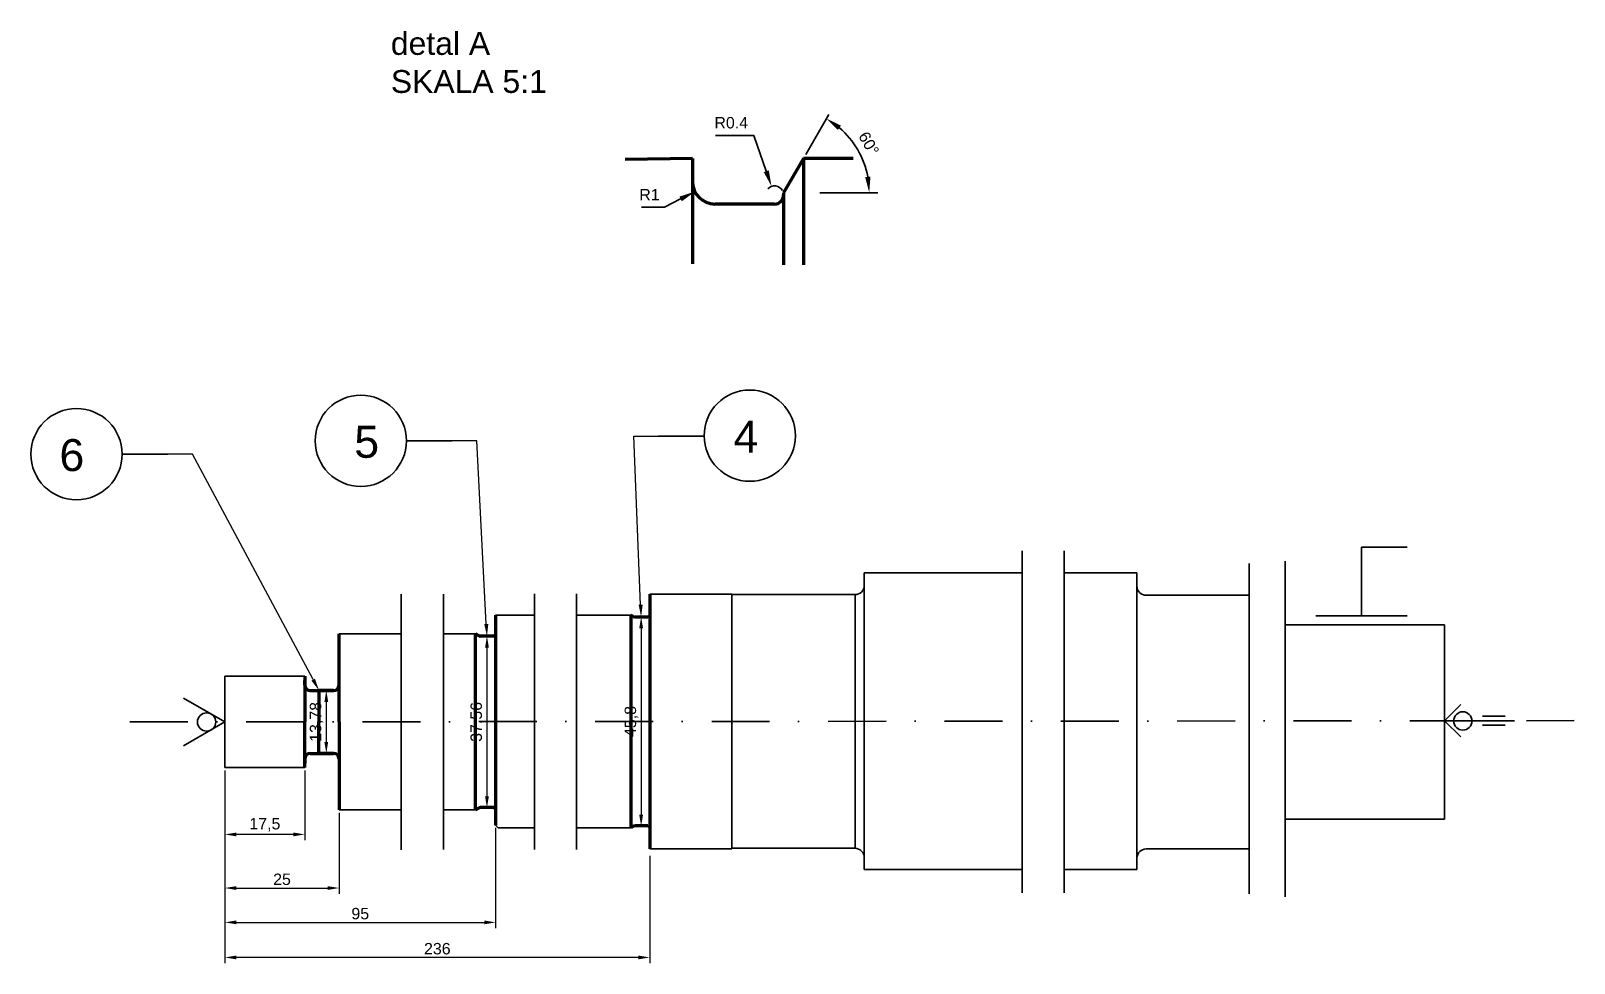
# Model space of a CAD drawing. Header units: millimetres. Extents: x 1335 to 6286, y 608 to 2939.
# Drawn here: x 3835.8 to 4174, y 2128.6 to 2332.9 of the extents above; entities that cross this region are included whole.
import ezdxf
from ezdxf import colors
from ezdxf.entities.mleader import LeaderData, LeaderLine
from ezdxf.math import Vec2, Vec3

# ---------------------------------------------------------------- set-up
doc = ezdxf.new("R2010")
doc.units = ezdxf.units.MM
doc.linetypes.add('DASHDOT', pattern=[25.4, 12.7, -6.35, 0, -6.35])
for name, color, linetype, lineweight in [('01.1 CIĄG. Z PRZERWANIEM', 255, 'Amzigzag', 35), ('01.1 CIĄGŁA CIENKA', 255, 'Continuous', 35), ('01.2 CIĄGŁA GRUBA', 7, 'Continuous', 70), ('04.1 DŁ. K+K CIENKA', 255, 'DASHDOT', 35)]:
    doc.layers.add(name, color=color, linetype=linetype, lineweight=lineweight)
doc.styles.get("Standard").update_dxf_attribs({"font": 'arial.ttf'})
doc.linetypes.add('Amzigzag', pattern='A,0.0001,[136,genltshp.shx,S=0.04,R=0,X=0,Y=0],-11', length=11.0001)
doc.dimstyles.new('AM_ISO', dxfattribs={"dimscale": 100, "dimtxt": 3.5, "dimasz": 3.5, "dimexe": 1, "dimexo": 1, "dimgap": 1.5, "dimtad": 1, "dimdsep": 46, "dimtxsty": 'Standard', "dimcen": 0, "dimclrd": 256, "dimclre": 256, "dimclrt": 2, "dimadec": 0, "dimazin": 2, "dimtp": 0.1, "dimtm": 0.1, "dimtfac": 0.71, "dimtmove": 0, "dimatfit": 3, "dimfxl": 1, "dimlwd": -1, "dimlwe": -1, "dimarcsym": 1})
doc.dimstyles.new('AM_ISO$4', dxfattribs={"dimscale": 100, "dimtxt": 3.5, "dimasz": 3.5, "dimexe": 1, "dimexo": 1, "dimgap": 1.5, "dimtad": 1, "dimtoh": 1, "dimdsep": 46, "dimtxsty": 'Standard', "dimcen": 0, "dimclrd": 256, "dimclre": 256, "dimclrt": 2, "dimadec": 0, "dimazin": 2, "dimtp": 0.1, "dimtm": 0.1, "dimtfac": 0.71, "dimtofl": 0, "dimtmove": 0, "dimatfit": 0, "dimfxl": 1, "dimlwd": -1, "dimlwe": -1, "dimarcsym": 1})
doc.dimstyles.new('ISO-25$0', dxfattribs={"dimtxt": 2.5, "dimasz": 2.5, "dimexe": 1.25, "dimexo": 0.625, "dimtad": 1, "dimtxsty": 'Standard', "dimcen": 2.5, "dimadec": 0, "dimazin": 0, "dimtfac": 1, "dimtmove": 0, "dimatfit": 3, "dimfxl": 1, "dimarcsym": 0})

msp = doc.modelspace()

# ---------------------------------------------------------------- texts
at = {"layer": '01.1 CIĄGŁA CIENKA'}
for s, width, gutter_width, insert, char_height, attachment_point in [('detal A\\PSKALA 5:1', 47.49804, 12.5, (3914.714, 2332.632), 5, 1), ('5', 6.92921, 1, (3906.701, 2246.325), 7, 1), ('4', 6.92921, 1, (3995.233, 2247.453), 7, 3), ('6', 6.92921, 1, (3842.098, 2243.41), 7, 1)]:
    msp.add_mtext_dynamic_manual_height_columns(s, width=width, gutter_width=gutter_width, heights=[0], dxfattribs=dict(at, insert=insert, char_height=char_height, attachment_point=attachment_point))

# ---------------------------------------------------------------- blocks, each defined once
blk = doc.blocks.new('*D121')
at = {"layer": '01.1 CIĄGŁA CIENKA', "color": 0, "lineweight": -2, "transparency": 16777216}
for p, q in [((3878.36, 2169.76), (3878.36, 2143.77)), ((3903.37, 2161.5), (3903.37, 2143.77)), ((3880.86, 2145.02), (3900.87, 2145.02))]:
    blk.add_line(p, q, dxfattribs=at)
at = {"layer": '01.1 CIĄGŁA CIENKA', "color": 0, "transparency": 16777216}
for points in [[(3880.86, 2145.43), (3880.86, 2144.6), (3878.36, 2145.02)], [(3900.87, 2145.43), (3900.87, 2144.6), (3903.37, 2145.02)]]:
    blk.add_solid(points, dxfattribs=at)
at = {"layer": 'Defpoints', "color": 0, "transparency": 16777216}
for p in [(3878.36, 2170.39), (3903.37, 2162.13), (3903.37, 2145.02)]:
    blk.add_point(p, dxfattribs=at)
at = {"layer": '01.1 CIĄGŁA CIENKA', "color": 0, "transparency": 16777216, "insert": (3890.86, 2146.92), "char_height": 2.5, "attachment_point": 5}
blk.add_mtext('25', dxfattribs=at)
blk = doc.blocks.new('*D122')
at = {"layer": '01.1 CIĄGŁA CIENKA', "color": 0, "lineweight": -2, "transparency": 16777216}
for p, q in [((3878.36, 2169.76), (3878.36, 2136.24)), ((3937.66, 2158.19), (3937.66, 2136.24)), ((3880.86, 2137.49), (3935.16, 2137.49))]:
    blk.add_line(p, q, dxfattribs=at)
at = {"layer": '01.1 CIĄGŁA CIENKA', "color": 0, "transparency": 16777216}
for points in [[(3880.86, 2137.91), (3880.86, 2137.07), (3878.36, 2137.49)], [(3935.16, 2137.91), (3935.16, 2137.07), (3937.66, 2137.49)]]:
    blk.add_solid(points, dxfattribs=at)
at = {"layer": 'Defpoints', "color": 0, "transparency": 16777216}
for p in [(3878.36, 2170.39), (3937.66, 2158.82), (3937.66, 2137.49)]:
    blk.add_point(p, dxfattribs=at)
at = {"layer": '01.1 CIĄGŁA CIENKA', "color": 0, "transparency": 16777216, "insert": (3908.01, 2139.39), "char_height": 2.5, "attachment_point": 5}
blk.add_mtext('95', dxfattribs=at)
blk = doc.blocks.new('*D123')
at = {"layer": '01.1 CIĄGŁA CIENKA', "color": 0, "lineweight": -2, "transparency": 16777216}
for p, q in [((3878.36, 2170.81), (3878.36, 2128.55)), ((3971.43, 2152.07), (3971.43, 2128.55)), ((3968.93, 2129.8), (3880.86, 2129.8))]:
    blk.add_line(p, q, dxfattribs=at)
at = {"layer": '01.1 CIĄGŁA CIENKA', "color": 0, "transparency": 16777216}
for points in [[(3880.86, 2130.22), (3880.86, 2129.39), (3878.36, 2129.8)], [(3968.93, 2130.22), (3968.93, 2129.39), (3971.43, 2129.8)]]:
    blk.add_solid(points, dxfattribs=at)
at = {"layer": 'Defpoints', "color": 0, "transparency": 16777216}
for p in [(3878.36, 2171.43), (3971.43, 2152.7), (3878.36, 2129.8)]:
    blk.add_point(p, dxfattribs=at)
at = {"layer": '01.1 CIĄGŁA CIENKA', "color": 0, "transparency": 16777216, "insert": (3924.89, 2131.71), "char_height": 2.5, "attachment_point": 5}
blk.add_mtext('236', dxfattribs=at)
blk = doc.blocks.new('*D126')
at = {"layer": '01.1 CIĄGŁA CIENKA', "linetype": 'ByBlock', "transparency": 16777216}
blk.add_line((4005.6, 2305.8), (4010.65, 2314.55), dxfattribs=at)
blk.add_arc((4000.77, 2297.43), 18.76, 10.7024, 49.2976, dxfattribs=at)
at = {"layer": '01.1 CIĄGŁA CIENKA', "transparency": 16777216}
for points in [[(4012.67, 2311.18), (4013.34, 2312.13), (4010.15, 2313.68)], [(4019.79, 2300.97), (4018.63, 2300.86), (4019.53, 2297.43)]]:
    blk.add_solid(points, dxfattribs=at)
at = {"layer": 'Defpoints', "color": 0, "transparency": 16777216}
for p in [(4005.1, 2304.93), (4018.4, 2303.85), (4000.77, 2297.43), (4002.48, 2297.43), (4021.42, 2297.43)]:
    blk.add_point(p, dxfattribs=at)
at = {"layer": '01.1 CIĄGŁA CIENKA', "color": 2, "transparency": 16777216, "insert": (4019.43, 2308.2), "char_height": 2.5, "attachment_point": 5, "rotation": 300}
blk.add_mtext('60°', dxfattribs=at)
blk = doc.blocks.new('*D124')
at = {"layer": '01.1 CIĄGŁA CIENKA', "linetype": 'ByBlock', "transparency": 16777216}
for p, q in [((3978.21, 2296.05), (3974.65, 2294.23)), ((3974.65, 2294.23), (3969.6, 2294.23))]:
    blk.add_line(p, q, dxfattribs=at)
at = {"layer": '01.1 CIĄGŁA CIENKA', "transparency": 16777216}
blk.add_solid([(3977.94, 2296.57), (3978.47, 2295.54), (3981.32, 2297.65)], dxfattribs=at)
at = {"layer": 'Defpoints', "color": 0, "transparency": 16777216}
for p in [(3985.77, 2299.93), (3981.32, 2297.65)]:
    blk.add_point(p, dxfattribs=at)
at = {"layer": '01.1 CIĄGŁA CIENKA', "color": 2, "transparency": 16777216, "insert": (3971.38, 2296.99), "char_height": 2.5, "attachment_point": 5}
blk.add_mtext('R1', dxfattribs=at)
blk = doc.blocks.new('*D125')
at = {"layer": '01.1 CIĄGŁA CIENKA', "linetype": 'ByBlock', "transparency": 16777216}
for p, q in [((3994.25, 2309.97), (3985.82, 2309.97)), ((3996.97, 2302.13), (3994.25, 2309.97))]:
    blk.add_line(p, q, dxfattribs=at)
blk.add_arc((3998.77, 2296.93), 2, 28.6479, 137.757, dxfattribs=at)
at = {"layer": '01.1 CIĄGŁA CIENKA', "transparency": 16777216}
blk.add_solid([(3997.52, 2302.32), (3996.42, 2301.94), (3998.12, 2298.82)], dxfattribs=at)
at = {"layer": 'Defpoints', "color": 0, "transparency": 16777216}
for p in [(3998.12, 2298.82), (3998.77, 2296.93)]:
    blk.add_point(p, dxfattribs=at)
at = {"layer": '01.1 CIĄGŁA CIENKA', "color": 2, "transparency": 16777216, "insert": (3989.29, 2312.75), "char_height": 2.5, "attachment_point": 5}
blk.add_mtext('R0.4', dxfattribs=at)
blk = doc.blocks.new('*D136')
at = {"layer": '01.1 CIĄGŁA CIENKA', "color": 0, "lineweight": -2, "transparency": 16777216}
for p, q in [((3901.19, 2188.31), (3901.82, 2188.31)), ((3900.57, 2185.81), (3900.57, 2177.04)), ((3901.19, 2174.54), (3901.82, 2174.54))]:
    blk.add_line(p, q, dxfattribs=at)
at = {"layer": '01.1 CIĄGŁA CIENKA', "color": 0, "transparency": 16777216}
for points in [[(3900.15, 2185.81), (3900.98, 2185.81), (3900.57, 2188.31)], [(3900.15, 2177.04), (3900.98, 2177.04), (3900.57, 2174.54)]]:
    blk.add_solid(points, dxfattribs=at)
at = {"layer": 'Defpoints', "color": 0, "transparency": 16777216}
for p in [(3900.57, 2188.31), (3900.57, 2174.54), (3900.57, 2174.54)]:
    blk.add_point(p, dxfattribs=at)
at = {"layer": '01.1 CIĄGŁA CIENKA', "color": 0, "transparency": 16777216, "insert": (3898.44, 2181.43), "char_height": 2.5, "attachment_point": 5, "rotation": 90}
blk.add_mtext('13,78', dxfattribs=at)
blk = doc.blocks.new('*D137')
at = {"layer": '01.1 CIĄGŁA CIENKA', "color": 0, "lineweight": -2, "transparency": 16777216}
for p, q in [((3936.39, 2200.21), (3937.02, 2200.21)), ((3935.77, 2197.71), (3935.77, 2165.14)), ((3936.39, 2162.64), (3937.02, 2162.64))]:
    blk.add_line(p, q, dxfattribs=at)
at = {"layer": '01.1 CIĄGŁA CIENKA', "color": 0, "transparency": 16777216}
for points in [[(3935.35, 2197.71), (3936.19, 2197.71), (3935.77, 2200.21)], [(3935.35, 2165.14), (3936.19, 2165.14), (3935.77, 2162.64)]]:
    blk.add_solid(points, dxfattribs=at)
at = {"layer": 'Defpoints', "color": 0, "transparency": 16777216}
for p in [(3935.77, 2200.21), (3935.77, 2162.64), (3935.77, 2162.64)]:
    blk.add_point(p, dxfattribs=at)
at = {"layer": '01.1 CIĄGŁA CIENKA', "color": 0, "transparency": 16777216, "insert": (3933.64, 2181.43), "char_height": 2.5, "attachment_point": 5, "rotation": 90}
blk.add_mtext('37,56', dxfattribs=at)
blk = doc.blocks.new('*D138')
at = {"layer": '01.1 CIĄGŁA CIENKA', "color": 0, "lineweight": -2, "transparency": 16777216}
for p, q in [((3969.55, 2201.92), (3969.55, 2161.12)), ((3970.18, 2204.42), (3970.8, 2204.42)), ((3970.18, 2158.62), (3970.8, 2158.62))]:
    blk.add_line(p, q, dxfattribs=at)
at = {"layer": '01.1 CIĄGŁA CIENKA', "color": 0, "transparency": 16777216}
for points in [[(3969.13, 2201.92), (3969.97, 2201.92), (3969.55, 2204.42)], [(3969.13, 2161.12), (3969.97, 2161.12), (3969.55, 2158.62)]]:
    blk.add_solid(points, dxfattribs=at)
at = {"layer": 'Defpoints', "color": 0, "transparency": 16777216}
for p in [(3969.55, 2204.42), (3969.55, 2158.62), (3969.55, 2158.62)]:
    blk.add_point(p, dxfattribs=at)
at = {"layer": '01.1 CIĄGŁA CIENKA', "color": 0, "transparency": 16777216, "insert": (3967.42, 2181.52), "char_height": 2.5, "attachment_point": 5, "rotation": 90}
blk.add_mtext('45,8', dxfattribs=at)
blk = doc.blocks.new('*D140')
at = {"layer": '01.1 CIĄGŁA CIENKA', "color": 0, "lineweight": -2, "transparency": 16777216}
for p, q in [((3878.36, 2170.81), (3878.36, 2155.52)), ((3895.87, 2170.8), (3895.87, 2155.52)), ((3893.37, 2156.77), (3880.86, 2156.77))]:
    blk.add_line(p, q, dxfattribs=at)
at = {"layer": '01.1 CIĄGŁA CIENKA', "color": 0, "transparency": 16777216}
for points in [[(3880.86, 2157.18), (3880.86, 2156.35), (3878.36, 2156.77)], [(3893.37, 2157.18), (3893.37, 2156.35), (3895.87, 2156.77)]]:
    blk.add_solid(points, dxfattribs=at)
at = {"layer": 'Defpoints', "color": 0, "transparency": 16777216}
for p in [(3878.36, 2171.43), (3895.87, 2171.43), (3878.36, 2156.77)]:
    blk.add_point(p, dxfattribs=at)
at = {"layer": '01.1 CIĄGŁA CIENKA', "color": 0, "transparency": 16777216, "insert": (3887.11, 2158.89), "char_height": 2.5, "attachment_point": 5}
blk.add_mtext('17,5', dxfattribs=at)

# ---------------------------------------------------------------- dimensions: what is measured, and where the dimension line sits
at = {"layer": '01.1 CIĄGŁA CIENKA'}
for center, mpoint, text, picture, middle in [((3998.77, 2296.931), (3998.115, 2298.821), 'R0.4', '*D125', (3989.286, 2309.969)), ((3985.77, 2299.931), (3981.32, 2297.651), 'R1', '*D124', (3971.375, 2294.233))]:
    dim = msp.add_radius_dim(center=center, mpoint=mpoint, text=text, dimstyle='AM_ISO$4', override={"dimscale": 1, "dimtxt": 2.5, "dimtdec": 3}, dxfattribs=at)
    dim.commit()
    dim.dimension.update_dxf_attribs({"geometry": picture, "text_midpoint": middle, "dimtype": 164})
dim = msp.add_angular_dim_2l(base=(4018.403, 2303.849), line1=((4021.423, 2297.431), (4002.475, 2297.431)), line2=((4005.1, 2304.931), (4000.77, 2297.431)), dimstyle='AM_ISO', override={"dimscale": 1, "dimtxt": 2.5, "dimtdec": 3}, dxfattribs=at)
dim.commit()
dim.dimension.update_dxf_attribs({"geometry": '*D126', "text_midpoint": (4019.425, 2308.201)})
for base, p1, p2, picture, middle in [((3969.551, 2158.617), (3969.551, 2204.417), (3969.551, 2158.617), '*D138', (3967.424, 2181.517)), ((3935.769, 2162.645), (3935.769, 2200.206), (3935.769, 2162.645), '*D137', (3933.641, 2181.425)), ((3900.56604, 2174.53772), (3900.56604, 2188.31274), (3900.56604, 2174.53772), '*D136', (3898.43865, 2181.42523))]:
    dim = msp.add_linear_dim(base=base, p1=p1, p2=p2, angle=90, dimstyle='ISO-25$0', dxfattribs=at)
    dim.commit()
    dim.dimension.update_dxf_attribs({"geometry": picture, "text_midpoint": middle})
for base, p1, p2, text, picture, middle in [((3878.357, 2129.804), (3971.434, 2152.696), (3878.357, 2171.431), '236', '*D123', (3924.887, 2129.804)), ((3903.366, 2145.016), (3878.356, 2170.389), (3903.366, 2162.125), '25', '*D121', (3890.861, 2145.016)), ((3937.657, 2137.489), (3878.357, 2170.389), (3937.657, 2158.817), '95', '*D122', (3908.007, 2137.489))]:
    dim = msp.add_linear_dim(base=base, p1=p1, p2=p2, text=text, dimstyle='ISO-25$0', dxfattribs=at)
    dim.commit()
    dim.dimension.update_dxf_attribs({"geometry": picture, "text_midpoint": middle, "dimtype": 160})
dim = msp.add_linear_dim(base=(3878.357, 2156.765), p1=(3895.866, 2171.425), p2=(3878.357, 2171.431), text='17,5', dimstyle='ISO-25$0', dxfattribs=at)
dim.commit()
dim.dimension.update_dxf_attribs({"geometry": '*D140', "text_midpoint": (3887.111, 2158.893)})

# ---------------------------------------------------------------- linework, layer by layer
at = {"layer": '01.1 CIĄG. Z PRZERWANIEM'}
for p, q in [((4053.038, 2143.929), (4053.038, 2218.911)), ((4062.202, 2218.911), (4062.202, 2143.929)), ((4102.748, 2143.721), (4102.748, 2216.135)), ((4110.659, 2216.643), (4110.659, 2143.087)), ((3916.999, 2153.425), (3916.999, 2209.425)), ((3926.222, 2209.435), (3926.222, 2153.435)), ((3946.205, 2153.494), (3946.205, 2209.494)), ((3955.369, 2209.494), (3955.369, 2153.494))]:
    msp.add_line(p, q, dxfattribs=at)
at = {"layer": '01.1 CIĄGŁA CIENKA'}
for p, q in [((3928.128, 2243.039), (3918.128, 2243.039)), ((3983.353, 2244.093), (3973.353, 2244.093)), ((3865.836, 2240.124), (3855.836, 2240.124)), ((4127.386, 2204.711), (4127.386, 2219.711)), ((4127.386, 2219.711), (4137.386, 2219.711)), ((4018.434, 2214.075), (4053.038, 2214.075)), ((4018.434, 2211.321), (4018.434, 2214.075)), ((4018.434, 2214.075), (4018.434, 2149.075)), ((4062.202, 2214.075), (4078.184, 2214.075)), ((4078.184, 2214.075), (4078.184, 2181.124)), ((3971.434, 2209.396), (3989.434, 2209.396)), ((3989.434, 2153.646), (3989.434, 2209.396)), ((3989.434, 2209.396), (3989.434, 2153.646)), ((3989.434, 2209.321), (4016.463, 2209.321)), ((4016.432, 2153.721), (4016.432, 2209.321)), ((4102.748, 2209.181), (4080.202, 2209.181)), ((3937.657, 2204.817), (3946.205, 2204.817)), ((3955.369, 2204.817), (3967.279, 2204.817)), ((4127.386, 2204.711), (4117.386, 2204.711)), ((4137.386, 2204.711), (4127.386, 2204.711)), ((4145.603, 2202.707), (4110.659, 2202.711)), ((4145.603, 2202.707), (4145.598, 2160.111)), ((3903.366, 2200.725), (3916.999, 2200.725)), ((3903.366, 2198.925), (3903.366, 2163.925)), ((3926.222, 2200.725), (3933.277, 2200.725)), ((4145.598, 2200.846), (4145.598, 2200.846)), ((3878.357, 2191.431), (3895.866, 2191.431)), ((3878.357, 2171.431), (3878.357, 2191.431)), ((3878.34, 2181.411), (3869.313, 2186.622)), ((4145.598, 2181.681), (4149.134, 2185.217)), ((3878.34, 2181.411), (3869.313, 2176.2)), ((4078.184, 2149.075), (4078.184, 2181.124)), ((4145.598, 2181.681), (4149.134, 2178.146)), ((4145.598, 2181.681), (4160.894, 2181.681)), ((4158.894, 2182.681), (4153.894, 2182.681)), ((4158.894, 2180.681), (4153.894, 2180.681)), ((3878.357, 2171.431), (3895.866, 2171.425)), ((3903.366, 2162.125), (3916.999, 2162.125)), ((3926.222, 2162.125), (3933.277, 2162.125)), ((3937.657, 2158.817), (3938.257, 2158.217)), ((3938.257, 2158.217), (3946.205, 2158.217)), ((3955.369, 2158.217), (3967.279, 2158.217)), ((4145.598, 2160.111), (4110.659, 2160.111)), ((3971.436, 2153.646), (3989.434, 2153.646)), ((3989.434, 2153.721), (4016.432, 2153.721)), ((4018.434, 2151.721), (4018.434, 2149.075)), ((4102.748, 2153.581), (4080.202, 2153.581)), ((4018.434, 2149.075), (4053.038, 2149.075)), ((4062.202, 2149.075), (4078.184, 2149.075))]:
    msp.add_line(p, q, dxfattribs=at)
for centre, radius in [((3908.128, 2243.039), 10), ((3993.352, 2244.168), 10), ((3845.836, 2240.124), 10), ((3874.34, 2181.411), 2), ((4149.583, 2181.644), 2)]:
    msp.add_circle(centre, radius, dxfattribs=at)
for centre, radius, start, end in [((4016.449, 2211.306), 1.986, 269.58692, 0.1711), ((4080.179, 2211.176), 1.995, 179.94592, 270.64801), ((4016.418, 2151.705), 2.016, 0.25442, 89.62227), ((4080.215, 2151.55), 2.031, 90.36339, 179.12268)]:
    msp.add_arc(centre, radius, start, end, dxfattribs=at)
at = {"layer": '01.2 CIĄGŁA GRUBA'}
for p, q in [((3980.77, 2304.931), (3966.02, 2304.671)), ((3980.77, 2304.931), (3980.77, 2281.834)), ((4005.1, 2304.931), (4000.77, 2297.431)), ((4016.02, 2304.931), (4005.1, 2304.931)), ((4005.1, 2304.931), (4005.1, 2281.616)), ((4000.77, 2297.431), (4000.77, 2281.616)), ((3998.77, 2294.931), (3985.77, 2294.931)), ((3985.77, 2294.931), (3985.77, 2294.931)), ((3971.434, 2209.396), (3971.436, 2153.646)), ((3937.657, 2204.817), (3937.657, 2158.817)), ((3967.852, 2204.477), (3967.279, 2204.817)), ((3967.279, 2204.817), (3967.279, 2158.217)), ((3971.04, 2204.417), (3968.063, 2204.417)), ((3903.366, 2181.425), (3903.366, 2200.725)), ((3934.069, 2200.266), (3933.277, 2200.725)), ((3933.277, 2162.125), (3933.277, 2200.725)), ((3937.257, 2200.206), (3934.28, 2200.206)), ((3895.866, 2191.425), (3895.866, 2181.425)), ((3895.866, 2189.513), (3895.866, 2190.48)), ((3897.066, 2188.313), (3902.166, 2188.313)), ((3902.166, 2188.313), (3898.966, 2188.313)), ((3898.966, 2188.313), (3898.966, 2181.425)), ((3895.866, 2171.425), (3895.866, 2181.425)), ((3898.966, 2174.538), (3898.966, 2181.425)), ((3903.366, 2181.425), (3903.366, 2162.125)), ((3897.066, 2174.538), (3902.166, 2174.538)), ((3902.166, 2174.538), (3898.966, 2174.538)), ((3895.866, 2173.338), (3895.866, 2172.371)), ((3934.069, 2162.585), (3933.277, 2162.125)), ((3937.257, 2162.645), (3934.28, 2162.645)), ((3967.852, 2158.557), (3967.279, 2158.217)), ((3971.04, 2158.617), (3968.063, 2158.617))]:
    msp.add_line(p, q, dxfattribs=at)
for centre, radius, start, end in [((3985.77, 2299.931), 5, 180, 270), ((3998.77, 2296.931), 2, 270, 360), ((3971.04, 2204.817), 0.4, 270, 360), ((3968.063, 2204.817), 0.4, 238.22906, 270), ((3934.28, 2200.606), 0.4, 238.22906, 270), ((3937.257, 2200.606), 0.4, 270, 360), ((3897.066, 2189.513), 1.2, 180, 270), ((3902.166, 2189.513), 1.2, 270.00002, 0), ((3897.066, 2173.338), 1.2, 90, 180), ((3902.166, 2173.338), 1.2, 360, 89.99998), ((3934.28, 2162.245), 0.4, 90, 121.77094), ((3937.257, 2162.245), 0.4, 0, 90), ((3968.063, 2158.217), 0.4, 90, 121.77094), ((3971.04, 2158.217), 0.4, 0, 90)]:
    msp.add_arc(centre, radius, start, end, dxfattribs=at)
at = {"layer": '04.1 DŁ. K+K CIENKA'}
for p, q in [((4021.423, 2297.431), (4002.475, 2297.431)), ((3857.508, 2181.411), (4173.973, 2181.708))]:
    msp.add_line(p, q, dxfattribs=at)

msp.set_redraw_order([(e.dxf.handle, doc.entitydb.next_handle()) for e in msp.query("TEXT MTEXT ATTDEF DIMENSION ARC_DIMENSION")])  # texts and dimensions are drawn at this point

# ---------------------------------------------------------------- leaders
at = {"layer": '01.1 CIĄGŁA CIENKA'}
ml = msp.add_multileader_mtext('Standard', dxfattribs=at)
ml.set_content('', color=256)
ml.set_leader_properties()
ml.build(insert=Vec2(0, 0))
ml.multileader.update_dxf_attribs({"dogleg_length": 0.36, "arrow_head_size": 2.7, "scale": 15})
ctx = ml.context
ctx.base_point, ctx.scale, ctx.char_height, ctx.arrow_head_size, ctx.landing_gap_size, ctx.plane_origin = Vec3(3973.353, 2244.093), 15, 2.7, 2.7, 1.35, Vec3(3974.54, 2210.346)
notes = []
notes.append((ctx, [(1, (1, 1, 0), (3967.953, 2244.093), (1, 0), 5.4, [(0, [(3969.551, 2204.417)], 0, [])])]))
ctx.mtext.insert, ctx.mtext.text_direction, ctx.mtext.flow_direction, ctx.mtext.extrusion = Vec3(3974.703, 2245.443), Vec3(-1, 0), 5, Vec3(0, 0, -1)
ml = msp.add_multileader_mtext('Standard', dxfattribs=at)
ml.set_content('', color=256)
ml.set_leader_properties()
ml.build(insert=Vec2(0, 0))
ml.multileader.update_dxf_attribs({"dogleg_length": 0.36, "arrow_head_size": 2.7, "scale": 15})
ctx = ml.context
ctx.base_point, ctx.scale, ctx.char_height, ctx.arrow_head_size, ctx.landing_gap_size, ctx.plane_origin = Vec3(3925.428, 2243.039), 15, 2.7, 2.7, 1.35, Vec3(3882.234, 2192.385)
ctx.text_align_type = 2
notes.append((ctx, [(1, (1, 1, 0), (3933.528, 2243.039), (-1, 0), 5.4, [(0, [(3935.769, 2200.206)], 0, [])])]))
ctx.mtext.insert, ctx.mtext.alignment, ctx.mtext.flow_direction = Vec3(3926.778, 2244.389), 3, 5
ml = msp.add_multileader_mtext('Standard', dxfattribs=at)
ml.set_content('', color=256)
ml.set_leader_properties()
ml.build(insert=Vec2(0, 0))
ml.multileader.update_dxf_attribs({"dogleg_length": 0.36, "arrow_head_size": 2.7, "scale": 15})
ctx = ml.context
ctx.base_point, ctx.scale, ctx.char_height, ctx.arrow_head_size, ctx.landing_gap_size, ctx.plane_origin = Vec3(3863.136, 2240.124), 15, 2.7, 2.7, 1.35, Vec3(3914.097, 2201.57)
ctx.text_align_type = 2
notes.append((ctx, [(1, (1, 1, 0), (3871.236, 2240.124), (-1, 0), 5.4, [(0, [(3898.966, 2188.313)], 0, [])])]))
ctx.mtext.insert, ctx.mtext.alignment, ctx.mtext.flow_direction = Vec3(3864.486, 2241.474), 3, 5
for ctx, leaders in notes:
    for number, flags, end, landing, length, lines in leaders:
        leader = LeaderData()
        leader.index, (leader.has_last_leader_line, leader.has_dogleg_vector, leader.attachment_direction) = number, flags
        leader.last_leader_point, leader.dogleg_vector, leader.dogleg_length = Vec3(end), Vec3(landing), length
        for number, points, colour, breaks in lines:
            line = LeaderLine()
            line.index, line.vertices, line.color, line.breaks = number, Vec3.list(points), colors.encode_raw_color(colour), breaks
            leader.lines.append(line)
        ctx.leaders.append(leader)

doc.saveas('drawing.dxf')
